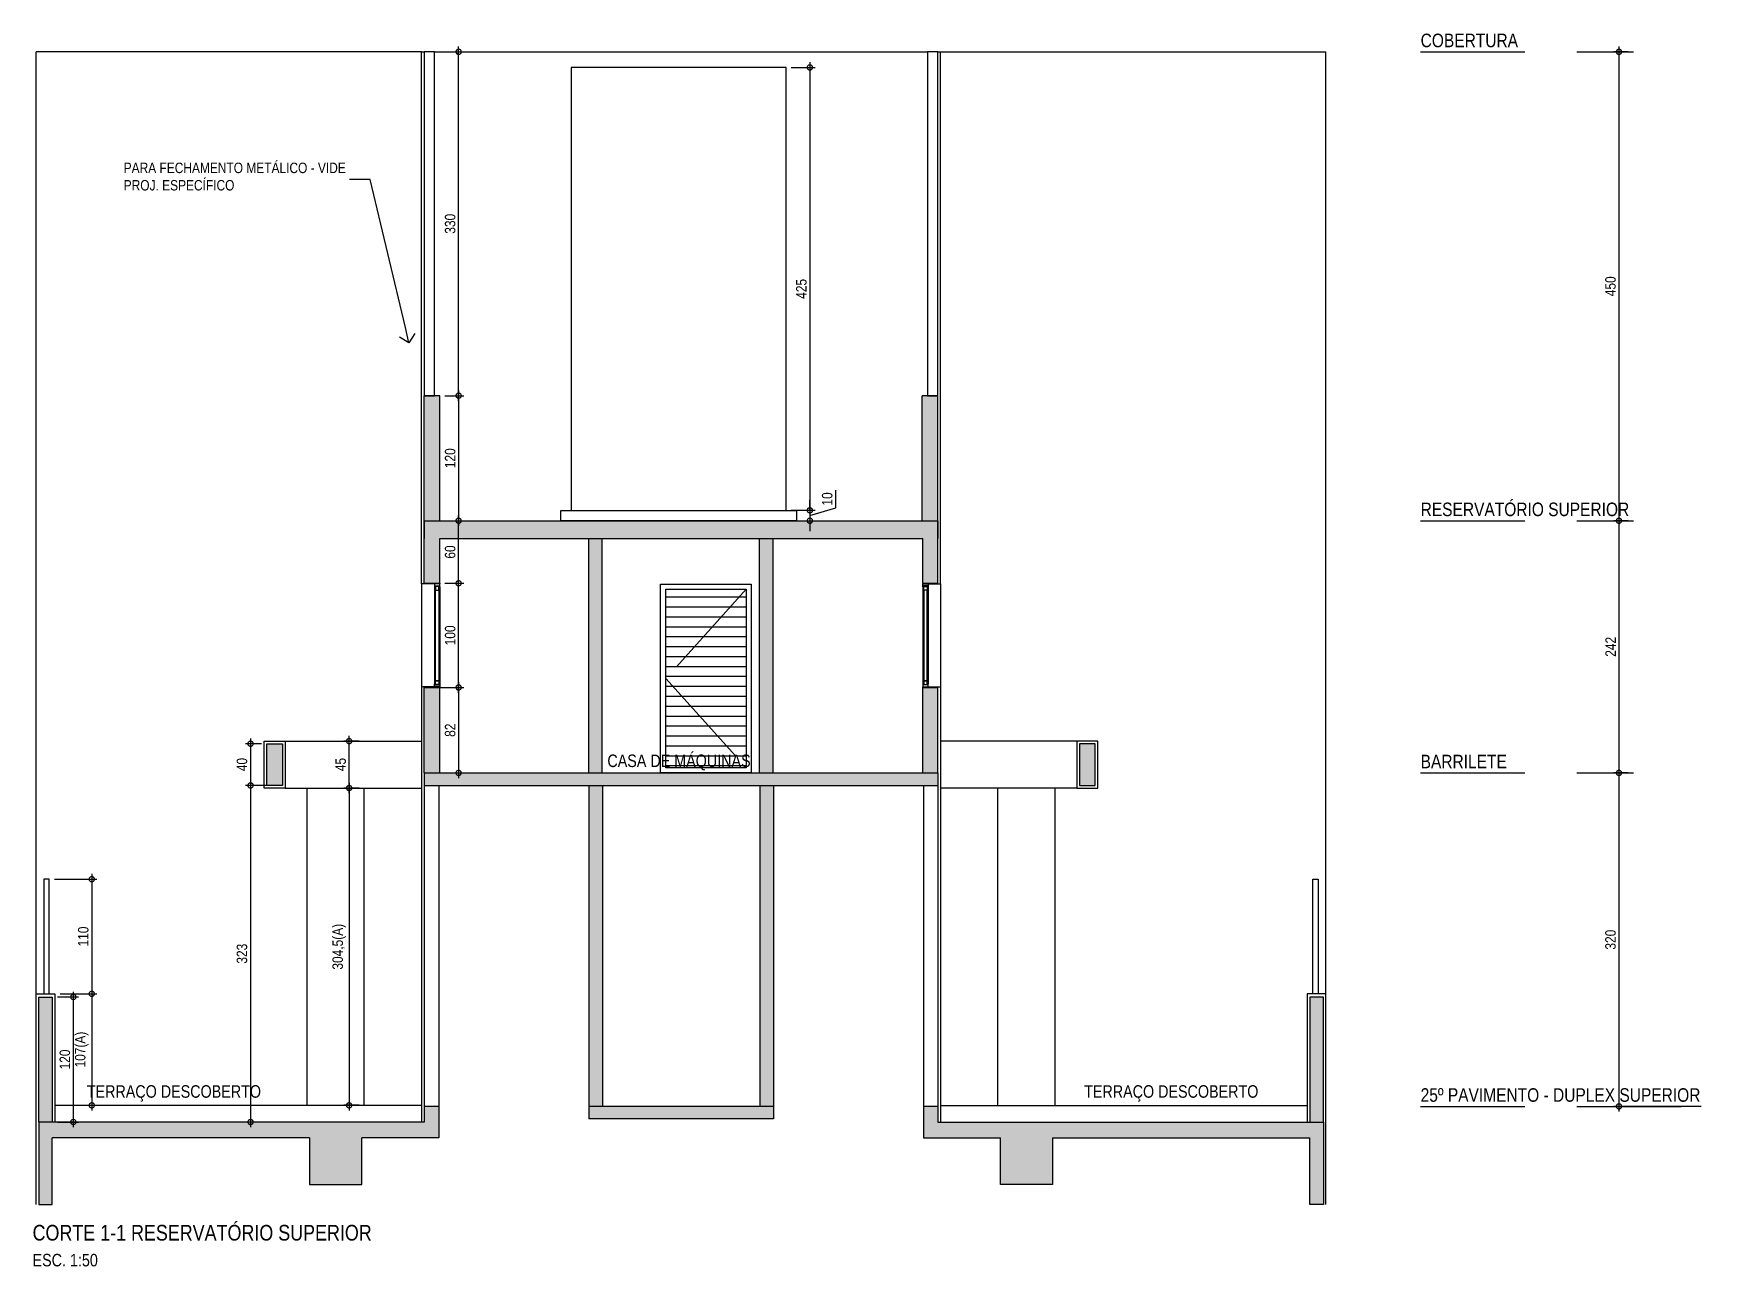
# Model space of a CAD drawing. Header units: metres. Extents: x -21 to 570, y -75 to 184.
# Drawn here: x 19.65 to 35.71, y -75.34 to -63.51 of the extents above; entities that cross this region are included whole.
import ezdxf
from ezdxf import colors
from ezdxf.entities.mleader import LeaderData, LeaderLine
from ezdxf.enums import TextEntityAlignment as Align
from ezdxf.math import Vec2, Vec3

# ---------------------------------------------------------------- set-up
doc = ezdxf.new("R2010")
doc.units = ezdxf.units.M
doc.linetypes.add('DASHEDX2', pattern=[1.5, 1, -0.5])
for name, color, linetype in [('ARQ-ALV ACAB', 4, 'Continuous'), ('ARQ-ALV OSSO', 5, 'Continuous'), ('ARQ-AUX', 7, 'Continuous'), ('ARQ-AUX1', 1, 'Continuous'), ('ARQ-CAX', 1, 'Continuous'), ('ARQ-CAX @ 1', 1, 'Continuous'), ('ARQ-DIM', 2, 'Continuous'), ('ARQ-EST', 2, 'Continuous'), ('ARQ-PRJ', 7, 'DASHEDX2'), ('ARQ-TXT', 2, 'Continuous')]:
    doc.layers.add(name, color=color, linetype=linetype)
doc.styles.add('Adesa', font='ARIALN.TTF')
doc.styles.add('M50', font='ARIALN.TTF', dxfattribs={"height": 0.15})
doc.dimstyles.new('ADESA 1-0050', dxfattribs={"dimtxt": 0.1, "dimasz": 0.1, "dimexe": 0.05, "dimexo": 0.05, "dimgap": 0.03, "dimtad": 1, "dimdec": 1, "dimlfac": 100, "dimzin": 12, "dimtxsty": 'Adesa', "dimblk": 'DOTSMALL', "dimcen": 1, "dimdle": 0.05, "dimclrd": 1, "dimclre": 1, "dimclrt": 256, "dimazin": 3, "dimtm": 1e-09, "dimtfac": 1, "dimtdec": 1, "dimtmove": 1, "dimatfit": 0, "dimldrblk": 'DOTSMALL', "dimfxl": 0.8, "dimtvp": 2, "dimtolj": 1, "dimtzin": 0, "dimarcsym": 0})
pattern_1 = [(0, (2.44636, 1.95), (0, 0.09525), [])]

msp = doc.modelspace()

# ---------------------------------------------------------------- texts
at = {"layer": 'ARQ-TXT', "ltscale": 0.5, "style": 'Adesa'}
for s, height, p in [('COBERTURA', 0.13, (32.9613, -63.6408, 0)), ('RESERVATÓRIO SUPERIOR', 0.13, (32.9613, -68.1408)), ('BARRILETE', 0.13, (32.9613, -70.5608, 0)), ('25º PAVIMENTO - DUPLEX SUPERIOR', 0.13, (32.9613, -73.7608)), ('CORTE 1-1 RESERVATÓRIO SUPERIOR', 0.15, (19.6387, -75.0925)), ('ESC. 1:50', 0.12, (19.6387, -75.3403))]:
    msp.add_text(s, height=height, dxfattribs=at).set_placement(p)
at = {"layer": 'ARQ-TXT', "style": 'M50'}
for p in [(20.9954, -73.6796, -0.1142), (30.5678, -73.6796, -0.1142)]:
    msp.add_text('TERRAÇO DESCOBERTO', height=0.12, dxfattribs=at).set_placement(p, align=Align.MIDDLE)

# ---------------------------------------------------------------- blocks, each defined once
blk = doc.blocks.new('ct 11 dup sup')
at = {"layer": 'ARQ-EST'}
h = blk.add_hatch(color=8, dxfattribs=at)
h.dxf.hatch_style = 1
h.paths.add_polyline_path([(3.699, 3.35), (3.699, 3.23), (5.28, 3.23), (7.051, 3.23), (8.631, 3.23), (8.631, 3.35)])
h = blk.add_hatch(color=8, dxfattribs=at)
h.dxf.hatch_style = 1
h.paths.add_polyline_path([(5.41, 3.23), (5.28, 3.23), (5.28, 0.15), (5.41, 0.15)])
h.paths.add_polyline_path([(7.051, 3.23), (6.92, 3.23), (6.92, 0.15), (7.051, 0.15)])
h = blk.add_hatch(color=8, dxfattribs=at)
h.dxf.hatch_style = 1
h.paths.add_polyline_path([(0.13, 1.2), (0, 1.2), (0, 0), (0.13, 0)])
h.paths.add_polyline_path([(12.33, 1.2), (12.2, 1.2), (12.2, 0), (12.33, 0)])
h = blk.add_hatch(color=8, dxfattribs=at)
h.dxf.hatch_style = 1
h.paths.add_polyline_path([(0, 0), (0, -0.79), (0.13, -0.79), (0.13, -0.15), (2.6, -0.15), (2.6, -0.6), (3.1, -0.6), (3.1, -0.15), (3.839, -0.15), (3.839, 0.15), (3.699, 0.15), (3.699, 0)])
h = blk.add_hatch(color=8, dxfattribs=at)
h.dxf.hatch_style = 1
h.paths.add_polyline_path([(7.051, 0.03), (7.051, 0.15), (5.28, 0.15), (5.28, 0.03)])
h = blk.add_hatch(color=8, dxfattribs=at)
h.dxf.hatch_style = 1
h.paths.add_polyline_path([(9.23, -0.6), (9.73, -0.6), (9.73, -0.15), (12.2, -0.15), (12.2, -0.79), (12.33, -0.79), (12.33, 0), (12.2, 0), (8.631, 0), (8.631, 0.15), (8.491, 0.15), (8.491, -0.15), (9.23, -0.15)])
at = {"layer": 'ARQ-ALV ACAB'}
for p, q in [((3.674, 3.35), (3.674, 0)), ((8.656, 3.35), (8.656, 0))]:
    blk.add_line(p, q, dxfattribs=at)
at = {"layer": 'ARQ-ALV ACAB', "elevation": 0}
for points in [[(-0.025, -0.79), (-0.025, 1.23), (0.155, 1.23), (0.155, 0)], [(12.355, -0.79), (12.355, 1.23), (12.175, 1.23), (12.175, 0)]]:
    blk.add_lwpolyline(points, dxfattribs=at)
at = {"layer": 'ARQ-ALV ACAB'}
for points in [[(3.674, 0.16), (0.155, 0.16)], [(8.656, 0.16), (12.175, 0.16)]]:
    blk.add_lwpolyline(points, dxfattribs=at)
at = {"layer": 'ARQ-ALV OSSO'}
for p, q in [((3.699, 3.23), (3.699, 0.15)), ((3.839, 3.23), (3.839, 0.15)), ((8.491, 3.23, 0), (8.491, 0.15, 0)), ((8.631, 3.23), (8.631, 0.15))]:
    blk.add_line(p, q, dxfattribs=at)
at = {"layer": 'ARQ-AUX', "elevation": 0}
for points in [[(-0.025, 1.23), (-0.025, 3.35)], [(12.355, 1.23), (12.355, 3.35)]]:
    blk.add_lwpolyline(points, dxfattribs=at)
at = {"layer": 'ARQ-AUX1'}
for p, q in [((2.575, 0.16, 0), (2.575, 3.205, 0)), ((3.125, 0.16), (3.125, 3.205)), ((9.205, 0.16), (9.205, 3.205)), ((9.755, 0.16, 0), (9.755, 3.205, 0))]:
    blk.add_line(p, q, dxfattribs=at)
for points in [[(0.1, 2.33), (0.05, 2.33), (0.05, 1.23), (0.1, 1.23)], [(12.23, 2.33), (12.28, 2.33), (12.28, 1.23), (12.23, 1.23)]]:
    blk.add_lwpolyline(points, close=True, dxfattribs=at)
at = {"layer": 'ARQ-DIM'}
for p, q in [((3.699, 3.35), (3.699, 3.23)), ((3.699, 3.35), (8.631, 3.35)), ((3.699, 3.23), (5.28, 3.23)), ((5.28, 3.23), (5.28, 0.03)), ((5.28, 3.23), (7.051, 3.23)), ((5.41, 3.23), (5.41, 0.15)), ((6.92, 3.23), (6.92, 0.15)), ((7.051, 3.23), (7.051, 0.03)), ((7.051, 3.23), (8.631, 3.23)), ((8.631, 3.35), (8.631, 3.23)), ((3.839, 0.15), (3.699, 0.15)), ((7.051, 0.15), (5.28, 0.15)), ((7.051, 0.03), (5.28, 0.03)), ((8.631, 0.15), (8.491, 0.15))]:
    blk.add_line(p, q, dxfattribs=at)
for points in [[(3.699, 0.15), (3.699, 0), (0, 0)], [(8.631, 0.15), (8.631, 0), (12.33, 0)], [(2.6, -0.15), (0.13, -0.15)], [(3.839, -0.15), (3.1, -0.15)], [(8.491, -0.15), (9.23, -0.15)], [(9.73, -0.15), (12.2, -0.15)]]:
    blk.add_lwpolyline(points, dxfattribs=at)
at = {"layer": 'ARQ-EST'}
for points in [[(0.13, 0), (0, 0), (0, 1.2), (0.13, 1.2)], [(12.2, 0), (12.33, 0), (12.33, 1.2), (12.2, 1.2)]]:
    blk.add_lwpolyline(points, close=True, dxfattribs=at)
for points in [[(0, 0), (0, -0.79), (0.13, -0.79), (0.13, -0.15)], [(3.839, 0.15), (3.839, -0.15)], [(8.491, 0.15), (8.491, -0.15)], [(12.33, 0), (12.33, -0.79), (12.2, -0.79), (12.2, -0.15)], [(2.6, -0.15), (2.6, -0.6), (3.1, -0.6), (3.1, -0.15)], [(9.73, -0.15), (9.73, -0.6), (9.23, -0.6), (9.23, -0.15)]]:
    blk.add_lwpolyline(points, dxfattribs=at)
blk = doc.blocks.new('ct 1 cob')
at = {"layer": 'ARQ-DIM'}
h = blk.add_hatch(color=8, dxfattribs=at)
h.dxf.hatch_style = 1
h.paths.add_polyline_path([(0.15, 1.2), (0, 1.2), (0, 0), (0.15, 0)])
h.paths.add_polyline_path([(4.93, 1.2), (4.83, 1.2), (4.78, 1.2), (4.78, 0), (4.93, 0)])
at = {"layer": 'ARQ-ALV ACAB'}
for p, q in [((-0.025, 0), (-0.025, 4.5)), ((4.955, 0), (4.955, 4.5))]:
    blk.add_line(p, q, dxfattribs=at)
for points in [[(-0.025, 4.5), (0, 4.5)], [(4.93, 4.5), (4.955, 4.5)]]:
    blk.add_lwpolyline(points, dxfattribs=at)
at = {"layer": 'ARQ-AUX1'}
for points in [[(0, 1.2), (0.1, 1.2), (0.1, 4.5), (0, 4.5)], [(4.83, 1.2), (4.93, 1.2), (4.93, 4.5), (4.83, 4.5)], [(1.412, 0.1), (3.474, 0.1), (3.474, 4.35), (1.412, 4.35)], [(1.313, 0.1), (3.573, 0.1), (3.573, 0), (1.313, 0)]]:
    blk.add_lwpolyline(points, close=True, dxfattribs=at)
at = {"layer": 'ARQ-EST'}
for p, q in [((0, 0), (0, 1.2)), ((0.15, 1.2), (0, 1.2)), ((0.15, 0), (0.15, 1.2)), ((4.78, 0), (4.78, 1.2)), ((4.93, 1.2), (4.78, 1.2)), ((4.93, 0), (4.93, 1.2))]:
    blk.add_line(p, q, dxfattribs=at)
blk = doc.blocks.new('*U431')
at = {"color": 0, "linetype": 'ByBlock', "ltscale": 0.5}
for points in [[(0.02, -0.045), (0.02, -0.045), (0.02, -0.045), (0.02, -0.045), (0.02, -0.045), (0.02, -0.045), (0.02, -0.045), (0.02, -0.045), (0.02, -0.045), (0.03, -0.045), (0.03, -0.05), (0, -0.05), (0, 0), (0.03, 0), (0.03, -0.005), (0.02, -0.005), (0.02, -0.045)], [(0.97, -0.045), (0.97, -0.045), (0.97, -0.045), (0.97, -0.045), (0.97, -0.045), (0.97, -0.045), (0.97, -0.045), (0.97, -0.045), (0.97, -0.045), (0.96, -0.045), (0.96, -0.05), (0.99, -0.05), (0.99, 0), (0.96, 0), (0.96, -0.005), (0.97, -0.005), (0.97, -0.045)], [(0.025, -0.01), (0.06, -0.01), (0.06, -0.04), (0.025, -0.04)], [(0.965, -0.01), (0.93, -0.01), (0.93, -0.04), (0.965, -0.04)]]:
    blk.add_lwpolyline(points, close=True, dxfattribs=at)
at = {"color": 8, "linetype": 'ByBlock', "ltscale": 0.5}
for points in [[(0.96, 0), (0.03, 0)], [(0.96, -0.05), (0.03, -0.05)]]:
    blk.add_lwpolyline(points, dxfattribs=at)
at = {"color": 7, "linetype": 'ByBlock', "ltscale": 0.5}
blk.add_lwpolyline([(0.93, -0.01), (0.93, -0.04), (0.06, -0.04), (0.06, -0.01)], close=True, dxfattribs=at)
blk = doc.blocks.new('ct 1 atico')
at = {"layer": 'ARQ-CAX'}
h = blk.add_hatch(dxfattribs=at)
h.set_pattern_fill('LINE', scale=0.03)
h.set_pattern_definition(pattern_1)
h.paths.add_polyline_path([(2.32, 1.763), (3.09, 1.763), (3.09, 0.05), (2.32, 0.05)])
h = blk.add_hatch(dxfattribs=at)
h.set_pattern_fill('LINE', scale=0.03)
h.set_pattern_definition(pattern_1)
h.paths.add_polyline_path([(2.32, 1.763), (3.09, 1.763), (3.09, 0.05), (2.32, 0.05)])
at = {"layer": 'ARQ-EST'}
h = blk.add_hatch(color=8, dxfattribs=at)
h.dxf.hatch_style = 1
h.paths.add_polyline_path([(0, 2.42), (0, 2.25), (0, 1.82), (0.15, 1.82), (0.15, 2.25), (4.787, 2.25), (4.787, 1.82), (4.93, 1.82), (4.93, 2.42)])
h = blk.add_hatch(color=8, dxfattribs=at)
h.dxf.hatch_style = 1
h.paths.add_polyline_path([(3.35, 2.25), (3.22, 2.25), (3.22, 0), (3.35, 0)])
h.paths.add_polyline_path([(1.71, 2.25), (1.58, 2.25), (1.58, 0), (1.71, 0)])
h = blk.add_hatch(color=8, dxfattribs=at)
h.dxf.hatch_style = 1
h.paths.add_polyline_path([(0.15, 0.82), (0, 0.82), (0, 0), (0.15, 0)])
h.paths.add_polyline_path([(4.93, 0.82), (4.787, 0.82), (4.787, 0), (4.93, 0)])
h = blk.add_hatch(color=8, dxfattribs=at)
h.dxf.hatch_style = 1
h.paths.add_polyline_path([(-1.51, -0.12), (-1.36, -0.12), (-1.36, 0.28), (-1.51, 0.28)])
h = blk.add_hatch(color=8, dxfattribs=at)
h.dxf.hatch_style = 1
h.paths.add_polyline_path([(6.29, -0.12), (6.44, -0.12), (6.44, 0.28), (6.29, 0.28)])
at = {"layer": 'ARQ-ALV ACAB'}
for points in [[(0.15, 1.82), (0.15, 1.815), (0, 1.815), (-0.025, 1.815), (-0.025, 2.42)], [(4.787, 1.82), (4.787, 1.815), (4.937, 1.815), (4.955, 1.815), (4.955, 2.42)], [(0.15, 0.82), (0.15, 0.825), (0, 0.825), (-0.025, 0.825), (-0.025, 0)], [(4.787, 0.82), (4.787, 0.825), (4.937, 0.825), (4.955, 0.825), (4.955, 0)]]:
    blk.add_lwpolyline(points, dxfattribs=at)
at = {"layer": 'ARQ-ALV ACAB', "elevation": 0}
for points in [[(-1.535, 0.305), (-1.335, 0.305), (-1.335, -0.145), (-1.535, -0.145)], [(6.465, 0.305), (6.265, 0.305), (6.265, -0.145), (6.465, -0.145)]]:
    blk.add_lwpolyline(points, close=True, dxfattribs=at)
at = {"layer": 'ARQ-AUX'}
for points in [[(-0.025, 1.815), (-0.025, 0.825)], [(4.955, 1.815), (4.955, 0.825)]]:
    blk.add_lwpolyline(points, dxfattribs=at)
at = {"layer": 'ARQ-AUX1', "elevation": 0}
for points in [[(-1.335, 0.305), (-0.025, 0.305)], [(6.265, 0.305), (4.955, 0.305)], [(-1.335, -0.145), (-0.025, -0.145)], [(6.265, -0.145), (4.955, -0.145)]]:
    blk.add_lwpolyline(points, dxfattribs=at)
at = {"layer": 'ARQ-CAX'}
for points in [[(2.27, 1.813), (3.14, 1.813), (3.14, 0), (2.27, 0)], [(2.27, 1.813), (3.14, 1.813), (3.14, 0), (2.27, 0)], [(2.32, 1.763), (3.09, 1.763), (3.09, 0.05), (2.32, 0.05)], [(2.32, 1.763), (3.09, 1.763), (3.09, 0.05), (2.32, 0.05)]]:
    blk.add_lwpolyline(points, close=True, dxfattribs=at)
at = {"layer": 'ARQ-EST'}
for p, q in [((0, 1.82), (0, 2.42)), ((0, 2.42), (4.93, 2.42)), ((4.93, 1.82, 0), (4.93, 2.42, 0)), ((0.15, 1.82), (0.15, 2.25)), ((0.15, 2.25), (4.787, 2.25)), ((1.58, 0), (1.58, 2.25)), ((1.71, 0), (1.71, 2.25)), ((3.22, 0), (3.22, 2.25)), ((3.35, 0), (3.35, 2.25)), ((4.787, 1.82), (4.787, 2.25)), ((0, 1.82), (0.15, 1.82)), ((4.787, 1.82), (4.93, 1.82)), ((0, 0), (0, 0.82)), ((0, 0.82), (0.15, 0.82)), ((0.15, 0), (0.15, 0.82)), ((4.787, 0), (4.787, 0.82)), ((4.787, 0.82), (4.93, 0.82)), ((4.93, 0, 0), (4.93, 0.82, 0)), ((0, 0), (4.93, 0))]:
    blk.add_line(p, q, dxfattribs=at)
for points in [[(0, 2.42), (0, 2.25)], [(4.93, 2.42), (4.93, 2.25)]]:
    blk.add_lwpolyline(points, dxfattribs=at)
at = {"layer": 'ARQ-EST', "elevation": 0}
for points in [[(-1.51, 0.28), (-1.36, 0.28), (-1.36, -0.12), (-1.51, -0.12)], [(6.44, 0.28), (6.29, 0.28), (6.29, -0.12), (6.44, -0.12)]]:
    blk.add_lwpolyline(points, close=True, dxfattribs=at)
at = {"layer": 'ARQ-PRJ'}
blk.add_lwpolyline([(3.09, 1.763), (2.32, 0.907), (3.09, 0.05)], dxfattribs=at)
at = {"layer": 'ARQ-CAX @ 1', "rotation": 90}
blk.add_blockref('*U431', (0.1, 0.825), dxfattribs=at)
at = {"layer": 'ARQ-CAX @ 1', "xscale": -1, "rotation": 270}
blk.add_blockref('*U431', (4.837, 0.825), dxfattribs=at)
at = {"layer": 'ARQ-TXT', "style": 'M50'}
blk.add_text('CASA DE MÁQUINAS', height=0.12, dxfattribs=at).set_placement((2.446, 0.116, -0.114), align=Align.MIDDLE)
blk = doc.blocks.new('_DotSmall')
at = {"color": 0, "linetype": 'ByBlock', "const_width": 0.5}
blk.add_lwpolyline([(-0.0625, 0, 1), (0.0625, 0, 1)], format="xyb", close=True, dxfattribs=at)
blk = doc.blocks.new('*D460')
at = {"layer": 'ARQ-DIM', "color": 1, "lineweight": -2, "transparency": 16777216}
for p, q in [((20.03, -72.705), (20.03, -74.005)), ((19.878, -72.755), (20.08, -72.755)), ((19.878, -73.955), (20.08, -73.955))]:
    blk.add_line(p, q, dxfattribs=at)
at = {"layer": 'Defpoints', "color": 0, "transparency": 16777216}
for p in [(19.828, -72.755), (19.828, -73.955), (20.03, -73.955)]:
    blk.add_point(p, dxfattribs=at)
at = {"layer": 'ARQ-DIM', "color": 1, "lineweight": -2, "transparency": 16777216, "xscale": 0.1, "yscale": 0.1, "zscale": 0.1}
for p, rotation in [((20.03, -72.755), 90), ((20.03, -73.955), 270)]:
    blk.add_blockref('_DotSmall', p, dxfattribs=dict(at, rotation=rotation))
at = {"layer": 'ARQ-DIM', "transparency": 16777216, "insert": (19.949, -73.355), "char_height": 0.1, "attachment_point": 5, "rotation": 90, "style": 'Adesa'}
blk.add_mtext('\\A1;120', dxfattribs=at)
blk = doc.blocks.new('*D461')
at = {"layer": 'ARQ-DIM', "color": 1, "lineweight": -2, "transparency": 16777216}
for p, q in [((19.903, -72.725), (20.257, -72.725)), ((20.207, -72.675), (20.207, -73.845)), ((19.903, -73.795), (20.257, -73.795))]:
    blk.add_line(p, q, dxfattribs=at)
at = {"layer": 'Defpoints', "color": 0, "transparency": 16777216}
for p in [(19.853, -72.725, 0), (19.853, -73.795), (20.207, -73.795)]:
    blk.add_point(p, dxfattribs=at)
at = {"layer": 'ARQ-DIM', "color": 1, "lineweight": -2, "transparency": 16777216, "xscale": 0.1, "yscale": 0.1, "zscale": 0.1}
for p, rotation in [((20.207, -72.725), 90), ((20.207, -73.795), 270)]:
    blk.add_blockref('_DotSmall', p, dxfattribs=dict(at, rotation=rotation))
at = {"layer": 'ARQ-DIM', "transparency": 16777216, "insert": (20.111, -73.26), "char_height": 0.1, "attachment_point": 5, "rotation": 90, "style": 'Adesa'}
blk.add_mtext('\\A1;107(A)', dxfattribs=at)
blk = doc.blocks.new('*D462')
at = {"layer": 'ARQ-DIM', "color": 1, "lineweight": -2, "transparency": 16777216}
for p, q in [((20.207, -71.575), (20.207, -72.775)), ((19.848, -71.625), (20.257, -71.625)), ((19.953, -72.725), (20.257, -72.725))]:
    blk.add_line(p, q, dxfattribs=at)
at = {"layer": 'Defpoints', "color": 0, "transparency": 16777216}
for p in [(19.798, -71.625), (19.903, -72.725), (20.207, -72.725)]:
    blk.add_point(p, dxfattribs=at)
at = {"layer": 'ARQ-DIM', "color": 1, "lineweight": -2, "transparency": 16777216, "xscale": 0.1, "yscale": 0.1, "zscale": 0.1}
for p, rotation in [((20.207, -71.625), 90), ((20.207, -72.725), 270)]:
    blk.add_blockref('_DotSmall', p, dxfattribs=dict(at, rotation=rotation))
at = {"layer": 'ARQ-DIM', "transparency": 16777216, "insert": (20.126, -72.175), "char_height": 0.1, "attachment_point": 5, "rotation": 90, "style": 'Adesa'}
blk.add_mtext('\\A1;110', dxfattribs=at)
blk = doc.blocks.new('*D463')
at = {"layer": 'ARQ-DIM', "color": 1, "lineweight": -2, "transparency": 16777216}
for p, q in [((21.987, -70.725), (21.681, -70.725)), ((21.731, -70.675), (21.731, -74.005)), ((21.987, -73.955), (21.681, -73.955))]:
    blk.add_line(p, q, dxfattribs=at)
at = {"layer": 'Defpoints', "color": 0, "transparency": 16777216}
for p in [(22.037, -70.725, 0), (21.731, -73.955), (22.037, -73.955)]:
    blk.add_point(p, dxfattribs=at)
at = {"layer": 'ARQ-DIM', "color": 1, "lineweight": -2, "transparency": 16777216, "xscale": 0.1, "yscale": 0.1, "zscale": 0.1}
for p, rotation in [((21.731, -70.725), 90), ((21.731, -73.955), 270)]:
    blk.add_blockref('_DotSmall', p, dxfattribs=dict(at, rotation=rotation))
at = {"layer": 'ARQ-DIM', "transparency": 16777216, "insert": (21.649, -72.34), "char_height": 0.1, "attachment_point": 5, "rotation": 90, "style": 'Adesa'}
blk.add_mtext('\\A1;323', dxfattribs=at)
blk = doc.blocks.new('*D464')
at = {"layer": 'ARQ-DIM', "color": 1, "lineweight": -2, "transparency": 16777216}
for p, q in [((21.837, -70.325), (21.681, -70.325)), ((21.731, -70.275), (21.731, -70.775)), ((21.837, -70.725), (21.681, -70.725))]:
    blk.add_line(p, q, dxfattribs=at)
at = {"layer": 'Defpoints', "color": 0, "transparency": 16777216}
for p in [(21.887, -70.325), (21.731, -70.725), (21.887, -70.725)]:
    blk.add_point(p, dxfattribs=at)
at = {"layer": 'ARQ-DIM', "color": 1, "lineweight": -2, "transparency": 16777216, "xscale": 0.1, "yscale": 0.1, "zscale": 0.1}
for p, rotation in [((21.731, -70.325), 90), ((21.731, -70.725), 270)]:
    blk.add_blockref('_DotSmall', p, dxfattribs=dict(at, rotation=rotation))
at = {"layer": 'ARQ-DIM', "transparency": 16777216, "insert": (21.649, -70.525), "char_height": 0.1, "attachment_point": 5, "rotation": 90, "style": 'Adesa'}
blk.add_mtext('\\A1;40', dxfattribs=at)
blk = doc.blocks.new('*D465')
at = {"layer": 'ARQ-DIM', "color": 1, "lineweight": -2, "transparency": 16777216}
for p, q in [((22.773, -70.75), (22.627, -70.75)), ((22.677, -70.7), (22.677, -73.845)), ((22.773, -73.795), (22.627, -73.795))]:
    blk.add_line(p, q, dxfattribs=at)
at = {"layer": 'Defpoints', "color": 0, "transparency": 16777216}
for p in [(22.823, -70.75), (22.677, -73.795), (22.823, -73.795)]:
    blk.add_point(p, dxfattribs=at)
at = {"layer": 'ARQ-DIM', "color": 1, "lineweight": -2, "transparency": 16777216, "xscale": 0.1, "yscale": 0.1, "zscale": 0.1}
for p, rotation in [((22.677, -70.75), 90), ((22.677, -73.795), 270)]:
    blk.add_blockref('_DotSmall', p, dxfattribs=dict(at, rotation=rotation))
at = {"layer": 'ARQ-DIM', "transparency": 16777216, "insert": (22.582, -72.273), "char_height": 0.1, "attachment_point": 5, "rotation": 90, "style": 'Adesa'}
blk.add_mtext('\\A1;304,5(A)', dxfattribs=at)
blk = doc.blocks.new('*D466')
at = {"layer": 'ARQ-DIM', "color": 1, "lineweight": -2, "transparency": 16777216}
for p, q in [((22.773, -70.3), (22.627, -70.3)), ((22.677, -70.8), (22.677, -70.25)), ((22.773, -70.75), (22.627, -70.75))]:
    blk.add_line(p, q, dxfattribs=at)
at = {"layer": 'Defpoints', "color": 0, "transparency": 16777216}
for p in [(22.677, -70.3), (22.823, -70.3, 0), (22.823, -70.75)]:
    blk.add_point(p, dxfattribs=at)
at = {"layer": 'ARQ-DIM', "color": 1, "lineweight": -2, "transparency": 16777216, "xscale": 0.1, "yscale": 0.1, "zscale": 0.1}
for p, rotation in [((22.677, -70.3), 90), ((22.677, -70.75), 270)]:
    blk.add_blockref('_DotSmall', p, dxfattribs=dict(at, rotation=rotation))
at = {"layer": 'ARQ-DIM', "transparency": 16777216, "insert": (22.596, -70.525), "char_height": 0.1, "attachment_point": 5, "rotation": 90, "style": 'Adesa'}
blk.add_mtext('\\A1;45', dxfattribs=at)
blk = doc.blocks.new('*D467')
at = {"layer": 'ARQ-DIM', "color": 1, "lineweight": -2, "transparency": 16777216}
for p, q in [((23.522, -69.785), (23.778, -69.785)), ((23.728, -69.735), (23.728, -70.655)), ((23.597, -70.605), (23.778, -70.605))]:
    blk.add_line(p, q, dxfattribs=at)
at = {"layer": 'Defpoints', "color": 0, "transparency": 16777216}
for p in [(23.472, -69.785), (23.547, -70.605), (23.728, -70.605)]:
    blk.add_point(p, dxfattribs=at)
at = {"layer": 'ARQ-DIM', "color": 1, "lineweight": -2, "transparency": 16777216, "xscale": 0.1, "yscale": 0.1, "zscale": 0.1}
for p, rotation in [((23.728, -69.785), 90), ((23.728, -70.605), 270)]:
    blk.add_blockref('_DotSmall', p, dxfattribs=dict(at, rotation=rotation))
at = {"layer": 'ARQ-DIM', "transparency": 16777216, "insert": (23.647, -70.195), "char_height": 0.1, "attachment_point": 5, "rotation": 90, "style": 'Adesa'}
blk.add_mtext('\\A1;82', dxfattribs=at)
blk = doc.blocks.new('*D468')
at = {"layer": 'ARQ-DIM', "color": 1, "lineweight": -2, "transparency": 16777216}
for p, q in [((23.597, -68.785), (23.778, -68.785)), ((23.728, -69.835), (23.728, -68.735)), ((23.597, -69.785), (23.778, -69.785))]:
    blk.add_line(p, q, dxfattribs=at)
at = {"layer": 'Defpoints', "color": 0, "transparency": 16777216}
for p in [(23.547, -68.785), (23.728, -68.785), (23.547, -69.785)]:
    blk.add_point(p, dxfattribs=at)
at = {"layer": 'ARQ-DIM', "color": 1, "lineweight": -2, "transparency": 16777216, "xscale": 0.1, "yscale": 0.1, "zscale": 0.1}
for p, rotation in [((23.728, -68.785), 90), ((23.728, -69.785), 270)]:
    blk.add_blockref('_DotSmall', p, dxfattribs=dict(at, rotation=rotation))
at = {"layer": 'ARQ-DIM', "transparency": 16777216, "insert": (23.647, -69.285), "char_height": 0.1, "attachment_point": 5, "rotation": 90, "style": 'Adesa'}
blk.add_mtext('\\A1;100', dxfattribs=at)
blk = doc.blocks.new('*D454')
at = {"layer": 'ARQ-DIM', "color": 1, "lineweight": -2, "transparency": 16777216}
for p, q in [((23.597, -68.185), (23.778, -68.185)), ((23.728, -68.835), (23.728, -68.135)), ((23.597, -68.785), (23.778, -68.785))]:
    blk.add_line(p, q, dxfattribs=at)
at = {"layer": 'Defpoints', "color": 0, "transparency": 16777216}
for p in [(23.547, -68.185), (23.728, -68.185), (23.547, -68.785)]:
    blk.add_point(p, dxfattribs=at)
at = {"layer": 'ARQ-DIM', "color": 1, "lineweight": -2, "transparency": 16777216, "xscale": 0.1, "yscale": 0.1, "zscale": 0.1}
for p, rotation in [((23.728, -68.185), 90), ((23.728, -68.785), 270)]:
    blk.add_blockref('_DotSmall', p, dxfattribs=dict(at, rotation=rotation))
at = {"layer": 'ARQ-DIM', "transparency": 16777216, "insert": (23.647, -68.485), "char_height": 0.1, "attachment_point": 5, "rotation": 90, "style": 'Adesa'}
blk.add_mtext('\\A1;60', dxfattribs=at)
blk = doc.blocks.new('*D455')
at = {"layer": 'ARQ-DIM', "color": 1, "lineweight": -2, "transparency": 16777216}
for p, q in [((23.728, -66.935), (23.728, -68.235)), ((23.597, -66.985), (23.778, -66.985)), ((23.597, -68.185), (23.778, -68.185))]:
    blk.add_line(p, q, dxfattribs=at)
at = {"layer": 'Defpoints', "color": 0, "transparency": 16777216}
for p in [(23.547, -66.985), (23.547, -68.185), (23.728, -68.185)]:
    blk.add_point(p, dxfattribs=at)
at = {"layer": 'ARQ-DIM', "color": 1, "lineweight": -2, "transparency": 16777216, "xscale": 0.1, "yscale": 0.1, "zscale": 0.1}
for p, rotation in [((23.728, -66.985), 90), ((23.728, -68.185), 270)]:
    blk.add_blockref('_DotSmall', p, dxfattribs=dict(at, rotation=rotation))
at = {"layer": 'ARQ-DIM', "transparency": 16777216, "insert": (23.647, -67.585), "char_height": 0.1, "attachment_point": 5, "rotation": 90, "style": 'Adesa'}
blk.add_mtext('\\A1;120', dxfattribs=at)
blk = doc.blocks.new('*D456')
at = {"layer": 'ARQ-DIM', "color": 1, "lineweight": -2, "transparency": 16777216}
for p, q in [((23.547, -63.685), (23.778, -63.685)), ((23.728, -67.035), (23.728, -63.635)), ((23.597, -66.985), (23.778, -66.985))]:
    blk.add_line(p, q, dxfattribs=at)
at = {"layer": 'Defpoints', "color": 0, "transparency": 16777216}
for p in [(23.497, -63.685), (23.728, -63.685), (23.547, -66.985)]:
    blk.add_point(p, dxfattribs=at)
at = {"layer": 'ARQ-DIM', "color": 1, "lineweight": -2, "transparency": 16777216, "xscale": 0.1, "yscale": 0.1, "zscale": 0.1}
for p, rotation in [((23.728, -63.685), 90), ((23.728, -66.985), 270)]:
    blk.add_blockref('_DotSmall', p, dxfattribs=dict(at, rotation=rotation))
at = {"layer": 'ARQ-DIM', "transparency": 16777216, "insert": (23.647, -65.335), "char_height": 0.1, "attachment_point": 5, "rotation": 90, "style": 'Adesa'}
blk.add_mtext('\\A1;330', dxfattribs=at)
blk = doc.blocks.new('*D457')
at = {"layer": 'ARQ-DIM', "color": 1, "lineweight": -2, "transparency": 16777216}
for p, q in [((26.921, -63.835), (27.149, -63.835)), ((27.099, -63.785), (27.099, -68.135)), ((26.921, -68.085), (27.149, -68.085))]:
    blk.add_line(p, q, dxfattribs=at)
at = {"layer": 'Defpoints', "color": 0, "transparency": 16777216}
for p in [(26.871, -63.835), (26.871, -68.085), (27.099, -68.085)]:
    blk.add_point(p, dxfattribs=at)
at = {"layer": 'ARQ-DIM', "color": 1, "lineweight": -2, "transparency": 16777216, "xscale": 0.1, "yscale": 0.1, "zscale": 0.1}
for p, rotation in [((27.099, -63.835), 90), ((27.099, -68.085), 270)]:
    blk.add_blockref('_DotSmall', p, dxfattribs=dict(at, rotation=rotation))
at = {"layer": 'ARQ-DIM', "transparency": 16777216, "insert": (27.018, -65.96), "char_height": 0.1, "attachment_point": 5, "rotation": 90, "style": 'Adesa'}
blk.add_mtext('\\A1;425', dxfattribs=at)
blk = doc.blocks.new('*D458')
at = {"layer": 'ARQ-DIM', "color": 1, "lineweight": -2, "transparency": 16777216}
for p, q in [((27.347, -68.061), (27.347, -67.892)), ((27.02, -68.085), (27.149, -68.085)), ((27.099, -68.085), (27.099, -67.985)), ((27.099, -68.135), (27.347, -68.061)), ((27.099, -68.085), (27.099, -68.185)), ((27.099, -68.085), (27.099, -68.185)), ((27.02, -68.185), (27.149, -68.185)), ((27.099, -68.185), (27.099, -68.285))]:
    blk.add_line(p, q, dxfattribs=at)
at = {"layer": 'Defpoints', "color": 0, "transparency": 16777216}
for p in [(26.97, -68.085), (26.97, -68.185), (27.099, -68.185)]:
    blk.add_point(p, dxfattribs=at)
at = {"layer": 'ARQ-DIM', "color": 1, "lineweight": -2, "transparency": 16777216, "xscale": 0.1, "yscale": 0.1, "zscale": 0.1}
for p, rotation in [((27.099, -68.085), 270), ((27.099, -68.185), 90)]:
    blk.add_blockref('_DotSmall', p, dxfattribs=dict(at, rotation=rotation))
at = {"layer": 'ARQ-DIM', "transparency": 16777216, "insert": (27.266, -67.976), "char_height": 0.1, "attachment_point": 5, "rotation": 90, "style": 'Adesa'}
blk.add_mtext('\\A1;10', dxfattribs=at)
blk = doc.blocks.new('*D469')
at = {"layer": 'ARQ-DIM', "color": 1, "lineweight": -2, "transparency": 16777216}
for p, q in [((34.954, -68.185), (34.815, -68.185)), ((34.865, -68.135), (34.865, -70.655)), ((34.954, -70.605), (34.815, -70.605))]:
    blk.add_line(p, q, dxfattribs=at)
at = {"layer": 'Defpoints', "color": 0, "transparency": 16777216}
for p in [(35.004, -68.185, 0), (34.865, -70.605), (35.004, -70.605, 0)]:
    blk.add_point(p, dxfattribs=at)
at = {"layer": 'ARQ-DIM', "color": 1, "lineweight": -2, "transparency": 16777216, "xscale": 0.1, "yscale": 0.1, "zscale": 0.1}
for p, rotation in [((34.865, -68.185), 90), ((34.865, -70.605), 270)]:
    blk.add_blockref('_DotSmall', p, dxfattribs=dict(at, rotation=rotation))
at = {"layer": 'ARQ-DIM', "transparency": 16777216, "insert": (34.785, -69.395), "char_height": 0.1, "attachment_point": 5, "rotation": 90, "style": 'Adesa'}
blk.add_mtext('\\A1;242', dxfattribs=at)
blk = doc.blocks.new('*D459')
at = {"layer": 'ARQ-DIM', "color": 1, "lineweight": -2, "transparency": 16777216}
for p, q in [((34.954, -70.605), (34.815, -70.605)), ((34.865, -70.555), (34.865, -73.855)), ((35.655, -73.805), (34.815, -73.805))]:
    blk.add_line(p, q, dxfattribs=at)
at = {"layer": 'Defpoints', "color": 0, "transparency": 16777216}
for p in [(35.004, -70.605, 0), (34.865, -73.805), (35.705, -73.805, 0)]:
    blk.add_point(p, dxfattribs=at)
at = {"layer": 'ARQ-DIM', "color": 1, "lineweight": -2, "transparency": 16777216, "xscale": 0.1, "yscale": 0.1, "zscale": 0.1}
for p, rotation in [((34.865, -70.605), 90), ((34.865, -73.805), 270)]:
    blk.add_blockref('_DotSmall', p, dxfattribs=dict(at, rotation=rotation))
at = {"layer": 'ARQ-DIM', "transparency": 16777216, "insert": (34.784, -72.205), "char_height": 0.1, "attachment_point": 5, "rotation": 90, "style": 'Adesa'}
blk.add_mtext('\\A1;320', dxfattribs=at)
blk = doc.blocks.new('*D470')
at = {"layer": 'ARQ-DIM', "color": 1, "lineweight": -2, "transparency": 16777216}
for p, q in [((34.954, -63.685), (34.815, -63.685)), ((34.865, -63.635), (34.865, -68.235)), ((34.954, -68.185), (34.815, -68.185))]:
    blk.add_line(p, q, dxfattribs=at)
at = {"layer": 'Defpoints', "color": 0, "transparency": 16777216}
for p in [(35.004, -63.685, 0), (34.865, -68.185), (35.004, -68.185)]:
    blk.add_point(p, dxfattribs=at)
at = {"layer": 'ARQ-DIM', "color": 1, "lineweight": -2, "transparency": 16777216, "xscale": 0.1, "yscale": 0.1, "zscale": 0.1}
for p, rotation in [((34.865, -63.685), 90), ((34.865, -68.185), 270)]:
    blk.add_blockref('_DotSmall', p, dxfattribs=dict(at, rotation=rotation))
at = {"layer": 'ARQ-DIM', "transparency": 16777216, "insert": (34.784, -65.935), "char_height": 0.1, "attachment_point": 5, "rotation": 90, "style": 'Adesa'}
blk.add_mtext('\\A1;450', dxfattribs=at)
blk = doc.blocks.new('_Open90')
at = {"color": 0, "linetype": 'ByBlock', "lineweight": -2}
for p, q in [((0, 0), (-1, 0)), ((-0.5, 0.5), (0, 0)), ((0, 0), (-0.5, -0.5))]:
    blk.add_line(p, q, dxfattribs=at)

# ---------------------------------------------------------------- dimensions: what is measured, and where the dimension line sits
at = {"layer": 'ARQ-DIM'}
for base, p1, p2, picture, middle in [((23.7284, -63.6855), (23.5471, -66.9855), (23.4971, -63.6855), '*D456', (23.6474, -65.3355)), ((34.8655, -68.1855), (35.004, -63.6855, 0), (35.004, -68.1855), '*D470', (34.7844, -65.9355)), ((27.0987, -68.0855), (26.8709, -63.8355), (26.8709, -68.0855), '*D457', (27.0176, -65.9605)), ((23.7284, -68.1855), (23.5471, -66.9855), (23.5471, -68.1855), '*D455', (23.6474, -67.5855)), ((27.0987, -68.1855), (26.9698, -68.0855), (26.9698, -68.1855), '*D458', (27.2658, -68.031)), ((23.7284, -68.1855), (23.547, -68.7855), (23.5471, -68.1855), '*D454', (23.6474, -68.4855)), ((34.8655, -70.6055, 0), (35.004, -68.1855), (35.004, -70.6055, 0), '*D469', (34.7853, -69.3955, 0)), ((23.7284, -68.7855), (23.547, -69.7855), (23.547, -68.7855), '*D468', (23.6474, -69.2855)), ((23.7284, -70.6055), (23.472, -69.7855), (23.547, -70.6055), '*D467', (23.6474, -70.1955)), ((21.7305, -70.7255, 0), (21.887, -70.3255, 0), (21.887, -70.7255, 0), '*D464', (21.6495, -70.5255, 0)), ((22.6772, -70.3005), (22.8228, -70.7505), (22.8228, -70.3005, 0), '*D466', (22.5963, -70.5255)), ((34.8655, -73.8055, 0), (35.004, -70.6055, 0), (35.7053, -73.8055, 0), '*D459', (34.7844, -72.2055, 0)), ((21.7305, -73.9555), (22.037, -70.7255, 0), (22.037, -73.9555), '*D463', (21.6495, -72.3405)), ((20.2069, -72.7255), (19.7978, -71.6255), (19.9028, -72.7255), '*D462', (20.1258, -72.1755)), ((20.0304, -73.9555), (19.8278, -72.7555), (19.8278, -73.9555), '*D460', (19.9493, -73.3555))]:
    dim = msp.add_linear_dim(base=base, p1=p1, p2=p2, angle=90, dimstyle='ADESA 1-0050', dxfattribs=at)
    dim.commit()
    dim.dimension.update_dxf_attribs({"geometry": picture, "text_midpoint": middle})
for base, p1, p2, picture, middle in [((22.6772, -73.7955), (22.8228, -70.7505), (22.8228, -73.7955), '*D465', (22.5816, -72.273)), ((20.2069, -73.7955), (19.8528, -72.7255, 0), (19.8528, -73.7955), '*D461', (20.1113, -73.2605))]:
    dim = msp.add_linear_dim(base=base, p1=p1, p2=p2, angle=90, text='<>(A)', dimstyle='ADESA 1-0050', dxfattribs=at)
    dim.commit()
    dim.dimension.update_dxf_attribs({"geometry": picture, "text_midpoint": middle})

# ---------------------------------------------------------------- linework, layer by layer
at = {"layer": 'ARQ-AUX', "elevation": 0}
for points in [[(19.6728, -70.6055), (19.6728, -63.6855)], [(28.3519, -63.6855), (32.0529, -63.6855)], [(32.0529, -70.6055), (32.0529, -63.6855)]]:
    msp.add_lwpolyline(points, dxfattribs=at)
at = {"layer": 'ARQ-AUX'}
for points in [[(23.3721, -63.6855), (19.6728, -63.6855)], [(23.4971, -63.6855), (28.227, -63.6855)]]:
    msp.add_lwpolyline(points, dxfattribs=at)
at = {"layer": 'ARQ-PRJ', "elevation": 0}
for points in [[(32.9613, -63.6855), (35.004, -63.6855)], [(32.9613, -70.6055), (35.004, -70.6055)]]:
    msp.add_lwpolyline(points, dxfattribs=at)
at = {"layer": 'ARQ-PRJ'}
for points in [[(32.9613, -68.1855), (35.004, -68.1855)], [(32.9613, -73.8055), (35.7053, -73.8055)]]:
    msp.add_lwpolyline(points, dxfattribs=at)

# ---------------------------------------------------------------- block references
at = {"layer": 'ARQ-EST'}
for name, p in [('ct 1 cob', (23.3971, -68.1855)), ('ct 1 atico', (23.3971, -70.6055)), ('ct 11 dup sup', (19.6978, -73.9555))]:
    msp.add_blockref(name, p, dxfattribs=at)

msp.set_redraw_order([(e.dxf.handle, doc.entitydb.next_handle()) for e in msp.query("TEXT MTEXT ATTDEF DIMENSION ARC_DIMENSION")])  # texts and dimensions are drawn at this point

# ---------------------------------------------------------------- leaders
at = {"layer": 'ARQ-TXT'}
ml = msp.add_multileader_mtext('Standard', dxfattribs=at)
ml.set_content('{\\C256;PARA FECHAMENTO METÁLICO - VIDE PROJ. ESPECÍFICO}', color=2, style='Adesa')
ml.set_leader_properties(color=256)
ml.set_arrow_properties(name='OPEN90')
ml.build(insert=Vec2(0, 0))
ml.multileader.update_dxf_attribs({"text_left_attachment_type": 2, "text_right_attachment_type": 2, "dogleg_length": 0.2, "arrow_head_size": 0.15})
ctx = ml.context
ctx.base_point, ctx.char_height, ctx.arrow_head_size, ctx.landing_gap_size, ctx.plane_origin = Vec3(20.4633, -64.9089), 0.1, 0.15, 0.05, Vec3(23.8576, -66.1412)
ctx.left_attachment, ctx.right_attachment = 2, 2
notes = []
notes.append((ctx, [(0, (1, 1, 0), (22.8805, -64.9089), (-1, 0), 0.2, [(0, [(23.2513, -66.4779)], 0, [])])]))
ctx.mtext.insert, ctx.mtext.width, ctx.mtext.flow_direction = Vec3(20.5133, -64.7488), 2.360708, 5
for ctx, leaders in notes:
    for number, flags, end, landing, length, lines in leaders:
        leader = LeaderData()
        leader.index, (leader.has_last_leader_line, leader.has_dogleg_vector, leader.attachment_direction) = number, flags
        leader.last_leader_point, leader.dogleg_vector, leader.dogleg_length = Vec3(end), Vec3(landing), length
        for number, points, colour, breaks in lines:
            line = LeaderLine()
            line.index, line.vertices, line.color, line.breaks = number, Vec3.list(points), colors.encode_raw_color(colour), breaks
            leader.lines.append(line)
        ctx.leaders.append(leader)

doc.saveas('drawing.dxf')
